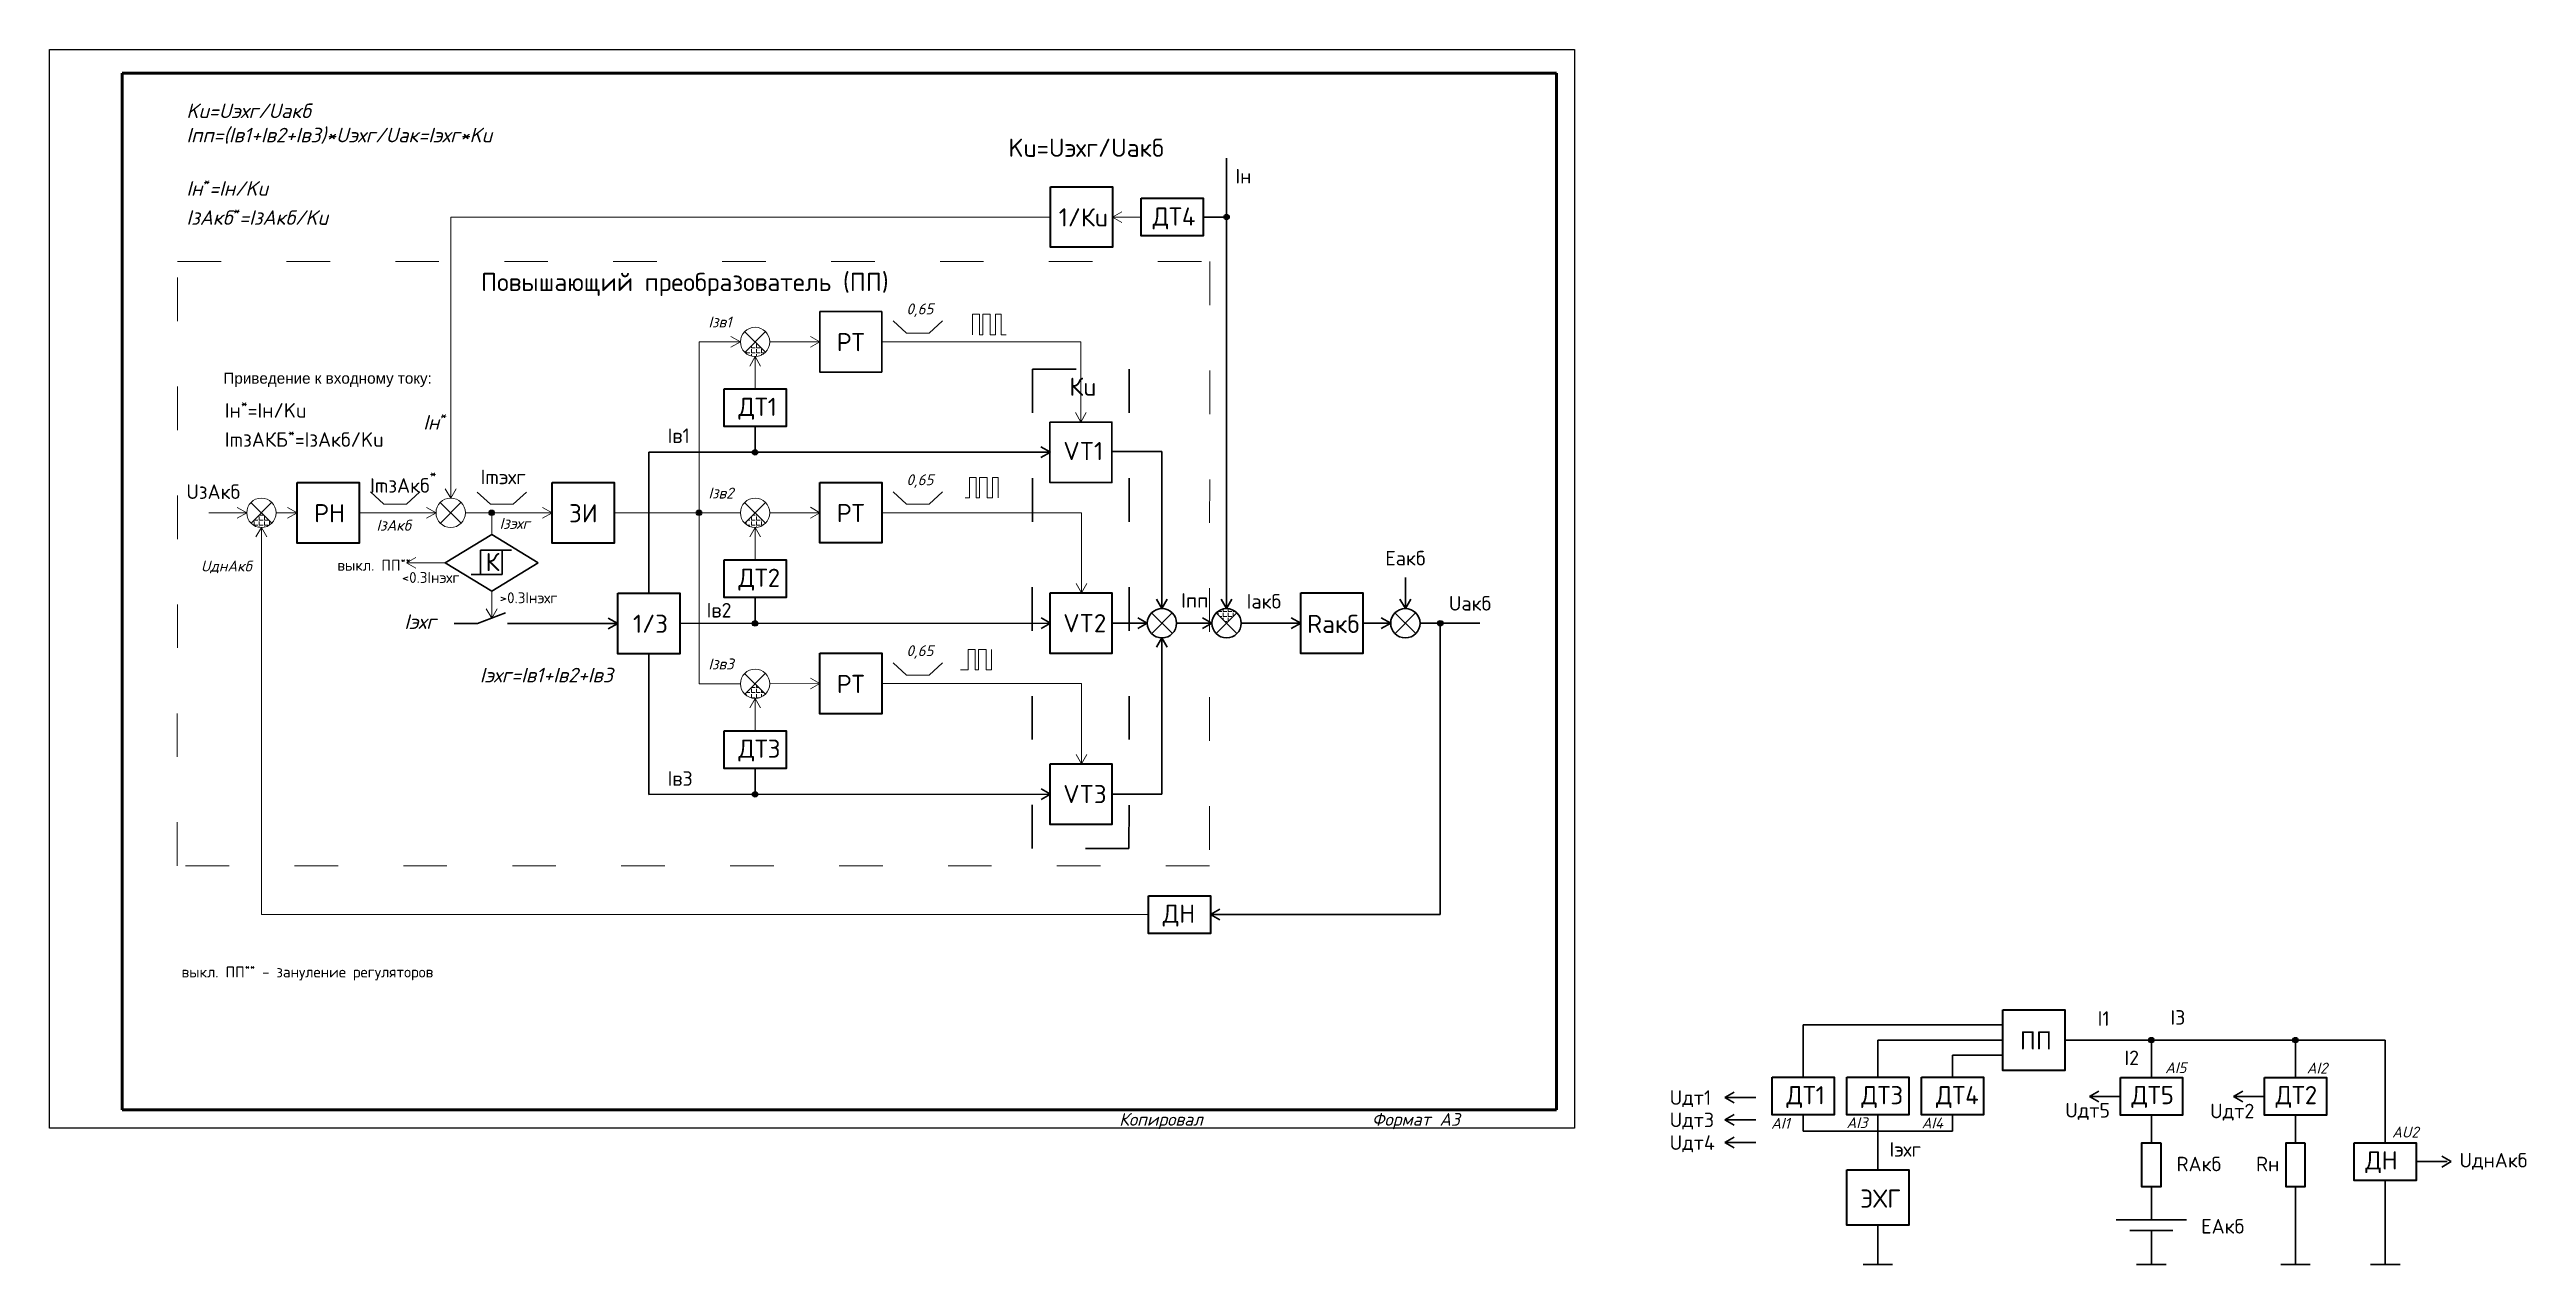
# Model space of a CAD drawing. Header units: millimetres. Extents: x 2217 to 6365, y 510 to 994.
# Drawn here: x 5683 to 6365, y 510 to 844 of the extents above; entities that cross this region are included whole.
import ezdxf

# ---------------------------------------------------------------- set-up
doc = ezdxf.new("R2010")
doc.units = ezdxf.units.MM
doc.linetypes.add('ACAD_ISO03W100', pattern=[30, 12, -18])
for name, color, linetype, lineweight in [('EPLAN311', 1, 'Continuous', 25), ('Контур', 7, 'Continuous', 35), ('Линии_толстые', 7, 'Continuous', 30), ('Линии_тонкие', 7, 'Continuous', 9), ('основная', 172, 'Continuous', 50), ('размер', 7, 'Continuous', 20)]:
    doc.layers.add(name, color=color, linetype=linetype, lineweight=lineweight)
doc.layers.add('Frame', color=5, linetype='Continuous')
doc.styles.add('isocpeur', font='isocpeui.ttf')
doc.styles.get("Standard").update_dxf_attribs({"font": 'arial.ttf'})
pattern_1 = [(0, (3970.5752, 742.6494), (0, 1.397), [1.016, -0.381]), (90, (3970.5752, 742.6494), (-1.397, 9e-17), [1.016, -0.381])]

msp = doc.modelspace()

# ---------------------------------------------------------------- texts
at = {"layer": 'Линии_толстые', "attachment_point": 1}
for s, width, insert, char_height in [('\\A1;{\\fISOCPEUR|b0|i0|c0|p34;Ku=U\\fISOCPEUR|b0|i0|c204|p34;эхг\\fISOCPEUR|b0|i0|c0|p34;/U\\fISOCPEUR|b0|i0|c204|p34;акб}', 7.989, (5946.89, 819.76), 5), ('{\\fISOCPEUR|b0|i0|c204|p34;Повышающий преобразователь (ПП)}', 127.99, (5801.63, 782.8), 5), ('{\\fISOCPEUR|b0|i1|c204|p34;0,65}', 14.4719, (5918.79, 774.39), 3), ('{\\fISOCPEUR|b0|i1|c0|p34;I\\fISOCPEUR|b0|i1|c204|p34;зв1}', 14.4719, (5864.27, 770.78), 3), ('{\\fISOCPEUR|b0|i0|c204|p34;РТ}', 7.989, (5899.6, 766.23), 5), ('{\\fISOCPEUR|b0|i0|c204|p34;К\\fISOCPEUR|b0|i0|c0|p34;u}', 7.989, (5963.66, 753.96), 5), ('{\\fISOCPEUR|b0|i0|c0|p34;I\\fISOCPEUR|b0|i0|c204|p34;в1}', 14.4719, (5853.04, 739.96), 4), ('{\\fISOCPEUR|b0|i0|c0|p34;VT1}', 7.989, (5962.02, 736.24), 5), ('{\\fISOCPEUR|b0|i1|c0|p34;I\\fISOCPEUR|b0|i1|c204|p34;зв2}', 14.4719, (5864.27, 723.67), 3), ('{\\fISOCPEUR|b0|i1|c204|p34;0,65}', 14.4719, (5918.79, 727.33), 3), ('{\\fISOCPEUR|b0|i1|c0|p34;I\\fISOCPEUR|b0|i1|c204|p34;зАкб}', 14.4719, (5772.84, 714.81), 3), ('{\\fISOCPEUR|b0|i1|c0|p34;I\\fISOCPEUR|b0|i1|c204|p34;зэхг}', 14.4719, (5806.75, 715.3), 3), ('{\\fISOCPEUR|b0|i0|c0|p34;I\\fISOCPEUR|b0|i0|c204|p34;пп}', 14.4719, (5994.46, 694.62), 4), ('{\\fISOCPEUR|b0|i1|c0|p34;I\\fISOCPEUR|b0|i1|c204|p34;эхг}', 14.4719, (5780.51, 688.76), 4), ('{\\fISOCPEUR|b0|i1|c0|p34;I\\fISOCPEUR|b0|i1|c204|p34;зв3}', 14.4719, (5864.27, 676.61), 3), ('{\\fISOCPEUR|b0|i1|c204|p34;0,65}', 14.4719, (5918.79, 680.26), 3)]:
    msp.add_mtext_dynamic_manual_height_columns(s, width=width, gutter_width=12.5, heights=[0], dxfattribs=dict(at, insert=insert, char_height=char_height))
at = {"layer": 'Линии_тонкие', "attachment_point": 1}
for s, width, insert, char_height in [('\\A1;{\\fISOCPEUR|b0|i1|c0|p34;Ku=U\\fISOCPEUR|b0|i1|c204|p34;эхг\\fISOCPEUR|b0|i1|c0|p34;/U\\fISOCPEUR|b0|i1|c204|p34;акб\\P\\fISOCPEUR|b0|i1|c0|p34;I\\fISOCPEUR|b0|i1|c204|p34;пп\\fISOCPEUR|b0|i1|c0|p34;=\\fISOCPEUR|b0|i1|c204|p34;(\\fISOCPEUR|b0|i1|c0|p34;I\\fISOCPEUR|b0|i1|c204|p34;в\\fISOCPEUR|b0|i1|c0|p34;1\\fISOCPEUR|b0|i1|c204|p34;+\\fISOCPEUR|b0|i1|c0|p34;I\\fISOCPEUR|b0|i1|c204|p34;в2+\\fISOCPEUR|b0|i1|c0|p34;I\\fISOCPEUR|b0|i1|c204|p34;в3)*\\fISOCPEUR|b0|i1|c0|p34;U\\fISOCPEUR|b0|i1|c204|p34;эхг\\fISOCPEUR|b0|i1|c0|p34;/U\\fISOCPEUR|b0|i1|c204|p34;ак=\\fISOCPEUR|b0|i1|c0|p34;I\\fISOCPEUR|b0|i1|c204|p34;эхг*\\fISOCPEUR|b0|i1|c0|p34;Ku\\fISOCPEUR|b0|i1|c204|p34;\\P\\P\\fISOCPEUR|b0|i1|c0|p34;I\\fISOCPEUR|b0|i1|c204|p34;н\\H0.7x;\\S*^ ;\\fISOCPEUR|b0|i1|c0|p34;\\H1.4286x;=I\\fISOCPEUR|b0|i1|c204|p34;н/\\fISOCPEUR|b0|i1|c0|p34;Ku^JI\\fISOCPEUR|b0|i1|c204|p34;зАкб\\H0.7x;\\S*^ ;\\fISOCPEUR|b0|i1|c0|p34;\\H1.4286x;=I\\fISOCPEUR|b0|i1|c204|p34;зАкб/\\fISOCPEUR|b0|i1|c0|p34;Ku}', 47.0982, (5720.49, 829.43), 4), ('{\\fISOCPEUR|b0|i0|c0|p34;I\\fISOCPEUR|b0|i0|c204|p34;н}', 14.4719, (6009.4, 811.43), 4), ('{\\fISOCPEUR|b0|i0|c204|p34;1/К\\fISOCPEUR|b0|i0|c0|p34;u}', 7.989, (5960.74, 800.6), 5), ('{\\fISOCPEUR|b0|i0|c204|p34;ДТ4}', 11.9498, (5986.6, 800.82), 5), ('\\A1;{\\fISOCPEUR|b0|i0|c0|p34;I\\fISOCPEUR|b0|i0|c204|p34;н\\H0.7x;\\S*^ ;\\fISOCPEUR|b0|i0|c0|p34;\\H1.4286x;=I\\fISOCPEUR|b0|i0|c204|p34;н/\\fISOCPEUR|b0|i0|c0|p34;Ku\\fISOCPEUR|b0|i0|c204|p34;\\P\\fISOCPEUR|b0|i0|c0|p34;\\H0.99998x;Im\\fISOCPEUR|b0|i0|c204|p34;зАКБ\\H0.7x;\\S*^ ;\\fISOCPEUR|b0|i0|c0|p34;\\H1.4286x;=I\\fISOCPEUR|b0|i0|c204|p34;зАкб/\\fISOCPEUR|b0|i0|c0|p34;Ku}', 47.0982, (5731.07, 748.3), 4), ('\\A1;\\pi4.1033;{\\fISOCPEUR|b0|i1|c0|p34;I\\fISOCPEUR|b0|i1|c204|p34;н\\H0.7x;\\S*^ ;}', 14.4719, (5781.61, 745.01), 4.0001), ('{\\fISOCPEUR|b0|i0|c204|p34;ДТ1}', 7.989, (5872.54, 748.41), 5), ('{\\fISOCPEUR|b0|i0|c0|p34;U\\fISOCPEUR|b0|i0|c204|p34;зАкб}', 14.4719, (5720.48, 724.55), 4), ('{\\fISOCPEUR|b0|i0|c0|p34;Im\\fISOCPEUR|b0|i0|c204|p34;зАкб\\A1;\\H0.7x;\\S*^ ;}', 14.4719, (5771.07, 728.99), 4), ('{\\fISOCPEUR|b0|i0|c0|p34;Im\\fISOCPEUR|b0|i0|c204|p34;эхг}', 14.4719, (5801.52, 728.61), 4), ('{\\fISOCPEUR|b0|i0|c204|p34;РН}', 7.989, (5755.65, 719.12), 5), ('{\\fISOCPEUR|b0|i0|c204|p34;ЗИ}', 7.989, (5825.87, 719.12), 5), ('{\\fISOCPEUR|b0|i0|c204|p34;РТ}', 7.989, (5899.6, 719.17), 5), ('{\\fISOCPEUR|b0|i1|c0|p34;U\\fISOCPEUR|b0|i1|c204|p34;днАкб}', 14.4719, (5724.47, 703.57), 3), ('\\A1;{\\fISOCPEUR|b0|i0|c204|p34;выкл. ПП\\H0.7x;\\S**^ ;}', 23.7291, (5762.06, 704.81), 3), ('{\\fISOCPEUR|b0|i0|c204|p34;К}', 6.4061, (5802.89, 705.69), 5), ('{\\fISOCPEUR|b0|i0|c0|p34;E\\fISOCPEUR|b0|i0|c204|p34;акб}', 14.4719, (6050.68, 706.24), 4), ('{\\fISOCPEUR|b0|i0|c0|p34;<\\fISOCPEUR|b0|i0|c204|p34;0.3\\fISOCPEUR|b0|i0|c0|p34;I\\fISOCPEUR|b0|i0|c204|p34;нэхг}', 18.9418, (5779.79, 700.42), 3), ('{\\fISOCPEUR|b0|i0|c204|p34;ДТ2}', 7.989, (5872.54, 701.34), 5), ('{\\fISOCPEUR|b0|i0|c0|p34;>\\fISOCPEUR|b0|i0|c204|p34;0.3\\fISOCPEUR|b0|i0|c0|p34;I\\fISOCPEUR|b0|i0|c204|p34;нэхг}', 18.9418, (5806.77, 694.83), 3), ('{\\fISOCPEUR|b0|i0|c0|p34;I\\fISOCPEUR|b0|i0|c204|p34;в2}', 14.4719, (5863.78, 691.9), 4), ('{\\fISOCPEUR|b0|i0|c0|p34;I\\fISOCPEUR|b0|i0|c204|p34;акб}', 14.4719, (6012.5, 694.36), 4), ('{\\fISOCPEUR|b0|i0|c0|p34;U\\fISOCPEUR|b0|i0|c204|p34;акб}', 14.4719, (6068.19, 693.8), 4), ('{\\fISOCPEUR|b0|i0|c204|p34;1/3}', 7.989, (5843.5, 688.68), 5), ('{\\fISOCPEUR|b0|i0|c0|p34;VT\\fISOCPEUR|b0|i0|c204|p34;2}', 7.989, (5961.97, 688.84), 5), ('{\\fISOCPEUR|b0|i0|c0|p34;R\\fISOCPEUR|b0|i0|c204|p34;акб}', 7.989, (6029.16, 688.64), 5), ('\\A1;{\\fISOCPEUR|b0|i1|c0|p34;I\\fISOCPEUR|b0|i1|c204|p34;эхг\\fISOCPEUR|b0|i1|c0|p34;=I\\fISOCPEUR|b0|i1|c204|p34;в1+\\fISOCPEUR|b0|i1|c0|p34;\\H0.99998x;I\\fISOCPEUR|b0|i1|c204|p34;в2+\\fISOCPEUR|b0|i1|c0|p34;I\\fISOCPEUR|b0|i1|c204|p34;в3}', 47.0982, (5801.3, 674.05), 4), ('{\\fISOCPEUR|b0|i0|c204|p34;РТ}', 7.989, (5899.6, 672.1), 5), ('{\\fISOCPEUR|b0|i0|c204|p34;ДТ3}', 7.989, (5872.54, 654.28), 5), ('{\\fISOCPEUR|b0|i0|c0|p34;I\\fISOCPEUR|b0|i0|c204|p34;в3}', 14.4719, (5853.03, 645.56), 4), ('{\\fISOCPEUR|b0|i0|c0|p34;VT\\fISOCPEUR|b0|i0|c204|p34;3}', 7.989, (5961.97, 641.77), 5), ('{\\fISOCPEUR|b0|i0|c204|p34;ДН}', 7.989, (5989.4, 608.82), 5), ('\\A1;{\\fISOCPEUR|b0|i0|c204|p34;выкл. ПП\\H0.7x;\\S**^ ;\\H1.4286x; - зануление регуляторов}', 79.9252, (5719.16, 592.8), 3), ('{\\fISOCPEUR|b0|i0|c204|p34;ПП}', 7.989, (6225.43, 573.92), 5), ('{\\fISOCPEUR|b0|i0|c0|p34;I\\fISOCPEUR|b0|i0|c204|p34;1}', 14.4719, (6246.86, 579.46), 4), ('{\\fISOCPEUR|b0|i0|c0|p34;I\\fISOCPEUR|b0|i0|c204|p34;3}', 14.4719, (6266.91, 579.77), 4), ('{\\fISOCPEUR|b0|i0|c0|p34;I\\fISOCPEUR|b0|i0|c204|p34;2}', 14.4719, (6254.24, 568.63), 4), ('{\\fISOCPEUR|b0|i1|c0|p34;AI5}', 14.4719, (6265.45, 565.42), 3), ('{\\fISOCPEUR|b0|i1|c0|p34;AI\\fISOCPEUR|b0|i1|c204|p34;2}', 14.4719, (6304.43, 565.32), 3), ('{\\fISOCPEUR|b0|i0|c0|p34;U\\fISOCPEUR|b0|i0|c204|p34;дт1}', 14.4719, (6129.01, 557.69), 4), ('{\\fISOCPEUR|b0|i0|c204|p34;ДТ1}', 7.989, (6161.16, 558.85), 5), ('{\\fISOCPEUR|b0|i0|c204|p34;ДТ3}', 7.989, (6181.75, 558.85), 5), ('{\\fISOCPEUR|b0|i0|c204|p34;ДТ4}', 11.8303, (6202.33, 558.85), 5), ('{\\fISOCPEUR|b0|i0|c0|p34;U\\fISOCPEUR|b0|i0|c204|p34;дт5}', 14.4719, (6237.94, 554.19), 4), ('{\\fISOCPEUR|b0|i0|c204|p34;ДТ5}', 10.0869, (6256.18, 558.88), 5), ('{\\fISOCPEUR|b0|i0|c0|p34;U\\fISOCPEUR|b0|i0|c204|p34;дт2}', 14.4719, (6277.86, 553.99), 4), ('{\\fISOCPEUR|b0|i0|c204|p34;ДТ2}', 10.0869, (6295.86, 558.88), 5), ('{\\fISOCPEUR|b0|i0|c0|p34;U\\fISOCPEUR|b0|i0|c204|p34;дт3}', 14.4719, (6129.01, 551.55), 4), ('{\\fISOCPEUR|b0|i1|c0|p34;AI\\fISOCPEUR|b0|i1|c204|p34;1}', 14.4719, (6156.93, 550.12), 3), ('{\\fISOCPEUR|b0|i1|c0|p34;AI\\fISOCPEUR|b0|i1|c204|p34;3}', 14.4719, (6177.69, 550.29), 3), ('{\\fISOCPEUR|b0|i1|c0|p34;AI\\fISOCPEUR|b0|i1|c204|p34;4}', 14.4719, (6198.39, 550.21), 3), ('{\\fISOCPEUR|b0|i1|c0|p34;AU2}', 14.4719, (6327.95, 547.69), 3), ('{\\fISOCPEUR|b0|i0|c0|p34;U\\fISOCPEUR|b0|i0|c204|p34;дт4}', 14.4719, (6129.01, 545.28), 4), ('{\\fISOCPEUR|b0|i0|c0|p34;I\\fISOCPEUR|b0|i0|c204|p34;эхг}', 14.4719, (6189.57, 543.43), 4), ('{\\fISOCPEUR|b0|i0|c0|p34;R\\fISOCPEUR|b0|i0|c204|p34;Акб}', 14.4719, (6268.6, 539.4), 4), ('{\\fISOCPEUR|b0|i0|c0|p34;R\\fISOCPEUR|b0|i0|c204|p34;н}', 14.4719, (6290.49, 539.4), 4), ('{\\fISOCPEUR|b0|i0|c204|p34;ДН}', 10.0869, (6320.59, 540.91), 5), ('{\\fISOCPEUR|b0|i0|c0|p34;U\\fISOCPEUR|b0|i0|c204|p34;днАкб}', 14.4719, (6346.52, 540.44), 4), ('{\\fISOCPEUR|b0|i0|c204|p34;ЭХГ}', 7.989, (6181.45, 530.38), 5), ('{\\fISOCPEUR|b0|i0|c0|p34;E\\fISOCPEUR|b0|i0|c204|p34;Акб}', 14.4719, (6275.39, 522.24), 4)]:
    msp.add_mtext_dynamic_manual_height_columns(s, width=width, gutter_width=12.5, heights=[0], dxfattribs=dict(at, insert=insert, char_height=char_height))
at = {"layer": 'Линии_тонкие', "insert": (5730.69, 755.29), "char_height": 3, "width": 79.3833, "attachment_point": 1}
msp.add_mtext('Приведение к входному току:', dxfattribs=at)
at = {"layer": 'основная', "color": 0, "style": 'isocpeur'}
msp.add_text('A3', height=3.5, dxfattribs=at).set_placement((6065.6, 547.94))
at = {"layer": 'размер', "color": 0, "style": 'isocpeur'}
for s, p in [('Копировал', (5977.38, 547.94)), ('Формат', (6046.99, 547.94))]:
    msp.add_text(s, height=3.5, dxfattribs=at).set_placement(p)

# ---------------------------------------------------------------- hatches: boundary and pattern name
at = {"layer": 'EPLAN311', "linetype": 'Continuous', "lineweight": 25, "ltscale": 4}
h = msp.add_hatch(color=0, dxfattribs=at)
edge = h.paths.add_edge_path()
edge.add_arc((6006.96, 798.18), 0.75, 0, 360)
h = msp.add_hatch(color=0, dxfattribs=at)
edge = h.paths.add_edge_path()
edge.add_arc((5877.11, 733.4), 0.75, 0, 360)
h = msp.add_hatch(color=0, dxfattribs=at)
edge = h.paths.add_edge_path()
edge.add_arc((5804.57, 716.73), 0.75, 0, 360)
h = msp.add_hatch(color=0, dxfattribs=at)
edge = h.paths.add_edge_path()
edge.add_arc((5861.67, 716.73), 0.75, 0, 360)
h = msp.add_hatch(color=0, dxfattribs=at)
edge = h.paths.add_edge_path()
edge.add_arc((5877.12, 686.27), 0.75, 0, 360)
h = msp.add_hatch(color=0, dxfattribs=at)
edge = h.paths.add_edge_path()
edge.add_arc((6065.81, 686.33), 0.75, 0, 360)
h = msp.add_hatch(color=0, dxfattribs=at)
edge = h.paths.add_edge_path()
edge.add_arc((5877.12, 639.21), 0.75, 0, 360)
h = msp.add_hatch(color=0, dxfattribs=at)
edge = h.paths.add_edge_path()
edge.add_arc((6261.67, 571.52), 0.75, 0, 360)
h = msp.add_hatch(color=0, dxfattribs=at)
edge = h.paths.add_edge_path()
edge.add_arc((6301.35, 571.52), 0.75, 0, 360)
at = {"layer": 'Линии_тонкие'}
h = msp.add_hatch(dxfattribs=at)
h.set_pattern_fill('ANGLE', color=256, scale=0.2)
h.set_pattern_definition(pattern_1)
h.paths.add_polyline_path([(5877.11, 763.79), (5874.28, 760.92, 0.414214), (5879.99, 760.96)])
h.paths.add_polyline_path([(5877.11, 716.73), (5874.28, 713.85, 0.414214), (5879.99, 713.9)])
h.paths.add_polyline_path([(5877.11, 669.66), (5874.28, 666.79, 0.414214), (5879.99, 666.83)])
h = msp.add_hatch(dxfattribs=at)
h.set_pattern_fill('ANGLE', color=256, scale=0.2)
h.set_pattern_definition(pattern_1)
h.paths.add_polyline_path([(5744.01, 713.9), (5741.14, 716.73), (5738.3, 713.85, 0.414214)])
h = msp.add_hatch(dxfattribs=at)
h.set_pattern_fill('ANGLE', color=256, scale=0.2)
h.set_pattern_definition(pattern_1)
h.paths.add_polyline_path([(6009.79, 689.21, 0.414214), (6004.08, 689.17), (6006.96, 686.33)])

# ---------------------------------------------------------------- linework, layer by layer
at = {"layer": 'EPLAN311', "color": 0, "linetype": 'Continuous', "lineweight": 25, "ltscale": 4}
for centre in [(6006.96, 798.18), (5877.11, 733.4), (5804.57, 716.73), (5861.67, 716.73), (5877.12, 686.27), (6065.81, 686.33), (5877.12, 639.21), (6261.67, 571.52), (6301.35, 571.52)]:
    msp.add_circle(centre, 0.75, dxfattribs=at)
at = {"layer": 'Frame', "color": 0}
for p, q in [((5682.8, 844.31), (6102.8, 844.31)), ((5682.8, 547.31), (5682.8, 844.31)), ((6102.8, 844.31), (6102.8, 547.31)), ((6102.8, 547.31), (5682.8, 547.31))]:
    msp.add_line(p, q, dxfattribs=at)
at = {"layer": 'Контур'}
for points in [[(5958.46, 806.52), (5975.53, 806.52), (5975.53, 789.85), (5958.46, 789.85)], [(5983.43, 803.37), (6000.5, 803.37), (6000.5, 793), (5983.43, 793)], [(5868.57, 750.86), (5885.65, 750.86), (5885.65, 740.48), (5868.57, 740.48)], [(5750.99, 725.06), (5768.06, 725.06), (5768.06, 708.4), (5750.99, 708.4)], [(5821.2, 725.06), (5838.27, 725.06), (5838.27, 708.4), (5821.2, 708.4)], [(5894.94, 725.11), (5912.01, 725.11), (5912.01, 708.44), (5894.94, 708.44)], [(5868.57, 703.79), (5885.65, 703.79), (5885.65, 693.42), (5868.57, 693.42)], [(5839.29, 694.58), (5856.36, 694.58), (5856.36, 677.92), (5839.29, 677.92)], [(5958.34, 694.67), (5975.41, 694.67), (5975.41, 678), (5958.34, 678)], [(6027.38, 694.67), (6044.45, 694.67), (6044.45, 678), (6027.38, 678)], [(5894.94, 678.04), (5912.01, 678.04), (5912.01, 661.38), (5894.94, 661.38)], [(5868.57, 656.73), (5885.65, 656.73), (5885.65, 646.35), (5868.57, 646.35)], [(5958.34, 647.6), (5975.41, 647.6), (5975.41, 630.94), (5958.34, 630.94)], [(5985.44, 611.27), (6002.51, 611.27), (6002.51, 600.9), (5985.44, 600.9)], [(6220.77, 579.86), (6237.84, 579.86), (6237.84, 563.19), (6220.77, 563.19)], [(6157.2, 561.3), (6174.27, 561.3), (6174.27, 550.93), (6157.2, 550.93)], [(6177.78, 561.3), (6194.86, 561.3), (6194.86, 550.93), (6177.78, 550.93)], [(6198.36, 561.3), (6215.44, 561.3), (6215.44, 550.93), (6198.36, 550.93)], [(6253.14, 561.2), (6270.21, 561.2), (6270.21, 550.83), (6253.14, 550.83)], [(6292.81, 561.2), (6309.89, 561.2), (6309.89, 550.83), (6292.81, 550.83)], [(6264.27, 543.23), (6264.27, 531.13), (6259.07, 531.13), (6259.07, 543.23)], [(6303.95, 543.23), (6303.95, 531.13), (6298.75, 531.13), (6298.75, 543.23)], [(6317.55, 543.23), (6334.62, 543.23), (6334.62, 532.86), (6317.55, 532.86)], [(6177.78, 535.79), (6194.86, 535.79), (6194.86, 520.52), (6177.78, 520.52)]]:
    msp.add_lwpolyline(points, close=True, dxfattribs=at)
at = {"layer": 'Линии_толстые'}
for p, q in [((6006.96, 690.37), (6006.96, 814.39)), ((6000.5, 798.18), (6006.96, 798.18)), ((5877.11, 740.48), (5877.11, 733.4)), ((5847.83, 694.58), (5847.83, 733.4)), ((5847.83, 733.4), (5958.46, 733.4)), ((5958.46, 733.4), (5955.85, 734.88)), ((5958.46, 733.4), (5955.85, 731.92)), ((5975.53, 733.62), (5989.17, 733.62)), ((5989.17, 690.37), (5989.17, 733.62)), ((5804.57, 710.74), (5791.76, 702.96)), ((5817.37, 702.96), (5804.57, 710.74)), ((5791.76, 702.96), (5804.57, 695.18)), ((5801.52, 699.76), (5801.52, 706.46)), ((5801.52, 706.46), (5807.48, 706.46)), ((5804.57, 695.18), (5817.37, 702.96)), ((5807.48, 699.76), (5807.48, 706.46)), ((5807.48, 706.46), (5810.06, 706.46)), ((5798.95, 699.76), (5807.48, 699.76)), ((5798.95, 699.76), (5801.52, 699.76)), ((6056.2, 690.37), (6056.2, 698.91)), ((5800.7, 686.25), (5808.38, 689.17)), ((5877.11, 693.42), (5877.12, 686.27)), ((5992.04, 683.5), (5986.29, 689.17)), ((5986.34, 683.46), (5992, 689.21)), ((5989.17, 690.37), (5987.69, 692.98)), ((5989.17, 690.37), (5990.65, 692.98)), ((6009.83, 683.5), (6004.08, 689.17)), ((6004.13, 683.46), (6009.79, 689.21)), ((6006.96, 690.37), (6005.48, 692.98)), ((6006.96, 690.37), (6008.44, 692.98)), ((6059.08, 683.5), (6053.33, 689.17)), ((6053.37, 683.46), (6059.03, 689.21)), ((6056.2, 690.37), (6054.72, 692.98)), ((6056.2, 690.37), (6057.68, 692.98)), ((5800.7, 686.25), (5794.22, 686.25)), ((5808.96, 686.25), (5839.29, 686.25)), ((5839.29, 686.25), (5836.68, 687.73)), ((5839.29, 686.25), (5836.68, 684.77)), ((5856.36, 686.25), (5958.49, 686.33)), ((5958.49, 686.33), (5955.88, 687.81)), ((5958.49, 686.33), (5955.88, 684.85)), ((5975.41, 686.33), (5985.13, 686.33)), ((5985.13, 686.33), (5982.52, 687.81)), ((5985.13, 686.33), (5982.52, 684.85)), ((5989.17, 682.3), (5987.69, 679.69)), ((5989.17, 682.3), (5990.65, 679.69)), ((5989.17, 639.27), (5989.17, 682.3)), ((5993.2, 686.33), (6002.92, 686.33)), ((6002.92, 686.33), (6000.31, 687.81)), ((6002.92, 686.33), (6000.31, 684.85)), ((6011, 686.33), (6027.38, 686.33)), ((6027.38, 686.33), (6024.77, 687.81)), ((6027.38, 686.33), (6024.77, 684.85)), ((6044.45, 686.33), (6052.17, 686.33)), ((6052.17, 686.33), (6049.56, 687.81)), ((6052.17, 686.33), (6049.56, 684.85)), ((6060.24, 686.33), (6076.71, 686.33)), ((6065.81, 686.33), (6065.81, 606.08)), ((5847.83, 677.92), (5847.83, 639.18)), ((5877.11, 646.35), (5877.12, 639.21)), ((5847.83, 639.18), (5958.49, 639.27)), ((5958.49, 639.27), (5955.88, 640.75)), ((5958.49, 639.27), (5955.88, 637.79)), ((5975.41, 639.27), (5989.17, 639.27)), ((6002.51, 606.08), (6005.12, 607.56)), ((6002.51, 606.08), (6065.81, 606.08)), ((6002.51, 606.08), (6005.12, 604.6)), ((6220.77, 571.52), (6220.77, 579.86)), ((6165.74, 561.3), (6165.74, 575.69)), ((6220.77, 575.69), (6165.74, 575.69)), ((6220.77, 571.52), (6186.32, 571.52)), ((6186.32, 561.3), (6186.32, 571.52)), ((6206.9, 561.3), (6206.9, 567.36)), ((6220.77, 567.36), (6206.9, 567.36)), ((6220.77, 571.52), (6220.77, 563.19)), ((6237.84, 571.52), (6302.45, 571.52)), ((6261.67, 571.52), (6261.67, 561.2)), ((6301.35, 571.52), (6326.08, 571.52)), ((6301.35, 561.2), (6301.35, 571.52)), ((6326.08, 571.52), (6326.08, 543.23)), ((6144.19, 555.7), (6146.8, 557.18)), ((6144.19, 555.7), (6152.73, 555.7)), ((6144.19, 555.7), (6146.8, 554.22)), ((6244.6, 556.01), (6247.21, 557.49)), ((6244.6, 556.01), (6253.14, 556.01)), ((6244.6, 556.01), (6247.21, 554.53)), ((6284.28, 556.01), (6286.89, 557.49)), ((6284.28, 556.01), (6292.81, 556.01)), ((6284.28, 556.01), (6286.89, 554.53)), ((6144.19, 549.56), (6146.8, 551.04)), ((6144.19, 549.56), (6152.73, 549.56)), ((6144.19, 549.56), (6146.8, 548.08)), ((6165.74, 550.93), (6165.74, 546.48)), ((6186.32, 546.48), (6165.74, 546.48)), ((6186.32, 535.79), (6186.32, 550.93)), ((6186.32, 546.48), (6206.9, 546.48)), ((6206.9, 550.93), (6206.9, 546.48)), ((6261.67, 550.83), (6261.67, 543.23)), ((6301.35, 550.83), (6301.35, 543.23)), ((6144.19, 543.29), (6146.8, 544.77)), ((6144.19, 543.29), (6152.73, 543.29)), ((6144.19, 543.29), (6146.8, 541.81)), ((6344.26, 538.05), (6341.65, 539.53)), ((6326.08, 532.86), (6326.08, 509.74)), ((6334.62, 538.05), (6343.16, 538.05)), ((6344.26, 538.05), (6341.65, 536.57)), ((6261.67, 531.13), (6261.67, 521.99)), ((6301.35, 531.13), (6301.35, 509.74)), ((6186.32, 520.52), (6186.32, 509.74)), ((6252, 521.99), (6271.35, 521.99)), ((6255.76, 519.13), (6267.59, 519.13)), ((6261.67, 519.13), (6261.67, 509.74)), ((6182.25, 509.74), (6190.39, 509.74)), ((6257.6, 509.74), (6265.74, 509.74)), ((6297.28, 509.74), (6305.42, 509.74)), ((6322.01, 509.74), (6330.15, 509.74))]:
    msp.add_line(p, q, dxfattribs=at)
for points in [[(5894.94, 772.17), (5912.01, 772.17), (5912.01, 755.51), (5894.94, 755.51)], [(5958.3, 741.73), (5975.38, 741.73), (5975.38, 725.07), (5958.3, 725.07)]]:
    msp.add_lwpolyline(points, close=True, dxfattribs=at)
at = {"layer": 'Линии_толстые', "linetype": 'ACAD_ISO03W100'}
msp.add_lwpolyline([(5980.09, 624.27), (5953.42, 624.27), (5953.51, 756.26), (5980.17, 756.26)], close=True, dxfattribs=at)
at = {"layer": 'Линии_толстые'}
for centre in [(5989.17, 686.33), (6006.96, 686.33), (6056.2, 686.33)]:
    msp.add_circle(centre, 4.04, dxfattribs=at)
at = {"layer": 'Линии_тонкие'}
for p, q in [((5793.28, 720.76), (5793.28, 798.18)), ((5958.46, 798.18), (5793.28, 798.18)), ((5975.53, 798.18), (5978.14, 799.66)), ((5983.43, 798.18), (5975.53, 798.18)), ((5975.53, 798.18), (5978.14, 796.7)), ((5937.02, 765.77), (5937.02, 771.43)), ((5937.02, 771.43), (5938.91, 771.43)), ((5938.91, 771.43), (5938.91, 765.77)), ((5939.84, 771.43), (5941.9, 771.43)), ((5939.84, 771.43), (5939.84, 765.77)), ((5941.9, 771.43), (5941.9, 765.77)), ((5943.36, 765.77), (5943.36, 771.43)), ((5943.36, 771.43), (5944.9, 771.43)), ((5944.9, 771.43), (5944.9, 765.77)), ((5873.07, 763.79), (5870.47, 765.27)), ((5879.99, 760.96), (5874.23, 766.63)), ((5874.28, 760.92), (5879.94, 766.67)), ((5894.94, 763.84), (5892.33, 765.32)), ((5918.8, 766.19), (5915.13, 769.57)), ((5918.8, 766.19), (5925.04, 766.19)), ((5925.04, 766.19), (5928.71, 769.57)), ((5938.91, 765.77), (5939.84, 765.77)), ((5941.9, 765.77), (5943.36, 765.77)), ((5944.9, 765.77), (5946.26, 765.77)), ((5861.67, 763.84), (5873.07, 763.84)), ((5861.67, 763.84), (5861.67, 716.73)), ((5873.07, 763.79), (5870.47, 762.31)), ((5877.11, 759.76), (5875.63, 757.15)), ((5877.11, 759.76), (5878.59, 757.15)), ((5877.11, 759.76), (5877.11, 750.86)), ((5881.15, 763.79), (5894.94, 763.84)), ((5894.94, 763.84), (5892.33, 762.36)), ((5912.01, 763.84), (5966.84, 763.84)), ((5966.84, 741.73), (5966.84, 763.84)), ((5966.84, 741.73), (5965.36, 744.34)), ((5966.84, 741.73), (5968.32, 744.34)), ((5793.28, 720.76), (5791.8, 723.37)), ((5793.28, 720.76), (5794.76, 723.37)), ((5936.13, 720.82), (5936.13, 726.47)), ((5936.13, 726.47), (5938.03, 726.47)), ((5938.03, 726.47), (5938.03, 720.82)), ((5938.96, 726.47), (5941.02, 726.47)), ((5938.96, 726.47), (5938.96, 720.82)), ((5941.02, 726.47), (5941.02, 720.82)), ((5942.48, 720.82), (5942.48, 726.47)), ((5942.48, 726.47), (5944.02, 726.47)), ((5944.02, 726.47), (5944.02, 720.82)), ((5737.1, 716.73), (5726.63, 716.73)), ((5737.1, 716.73), (5734.49, 718.21)), ((5737.1, 716.73), (5734.49, 715.25)), ((5744.01, 713.9), (5738.26, 719.56)), ((5738.3, 713.85), (5743.97, 719.6)), ((5745.17, 716.73), (5750.99, 716.73)), ((5750.99, 716.73), (5748.38, 718.21)), ((5750.99, 716.73), (5748.38, 715.25)), ((5789.25, 716.73), (5768.06, 716.73)), ((5774.85, 719.12), (5771.18, 722.51)), ((5774.85, 719.12), (5781.09, 719.12)), ((5781.09, 719.12), (5784.76, 722.51)), ((5789.25, 716.73), (5786.64, 718.21)), ((5789.25, 716.73), (5786.64, 715.25)), ((5796.16, 713.9), (5790.41, 719.56)), ((5790.45, 713.85), (5796.11, 719.6)), ((5797.32, 716.73), (5821.2, 716.73)), ((5804.23, 719.08), (5800.56, 722.46)), ((5804.23, 719.08), (5810.48, 719.08)), ((5804.57, 710.74), (5804.57, 716.73)), ((5810.48, 719.08), (5814.15, 722.46)), ((5821.2, 716.73), (5818.59, 718.21)), ((5821.2, 716.73), (5818.59, 715.25)), ((5861.67, 716.73), (5838.27, 716.73)), ((5861.67, 716.77), (5861.67, 669.66)), ((5873.07, 716.73), (5861.67, 716.73)), ((5879.99, 713.9), (5874.23, 719.56)), ((5874.28, 713.85), (5879.94, 719.6)), ((5881.15, 716.73), (5894.94, 716.77)), ((5894.94, 716.77), (5892.33, 718.25)), ((5894.94, 716.77), (5892.33, 715.29)), ((5912.01, 716.77), (5966.99, 716.77)), ((5918.8, 719.12), (5915.13, 722.51)), ((5918.8, 719.12), (5925.04, 719.12)), ((5925.04, 719.12), (5928.71, 722.51)), ((5936.13, 720.82), (5934.99, 720.82)), ((5938.03, 720.82), (5938.96, 720.82)), ((5941.02, 720.82), (5942.48, 720.82)), ((5966.99, 694.67), (5966.99, 716.77)), ((5741.14, 712.69), (5739.66, 710.08)), ((5741.14, 712.69), (5742.62, 710.08)), ((5741.14, 712.69), (5741.14, 606.08)), ((5877.11, 712.69), (5875.63, 710.08)), ((5877.11, 712.69), (5877.11, 703.79)), ((5877.11, 712.69), (5878.59, 710.08)), ((5781.07, 702.96), (5783.68, 704.44)), ((5781.07, 702.96), (5791.76, 702.96)), ((5781.07, 702.96), (5783.68, 701.48)), ((5966.99, 694.67), (5965.51, 697.28)), ((5966.99, 694.67), (5968.47, 697.28)), ((5804.57, 687.72), (5803.09, 690.33)), ((5804.57, 695.18), (5804.57, 687.72)), ((5804.57, 687.72), (5806.05, 690.33)), ((5918.8, 672.06), (5915.13, 675.44)), ((5925.04, 672.06), (5928.71, 675.44)), ((5935.84, 673.45), (5935.84, 679.11)), ((5935.84, 679.11), (5937.73, 679.11)), ((5937.73, 679.11), (5937.73, 673.45)), ((5938.67, 679.11), (5940.72, 679.11)), ((5938.67, 679.11), (5938.67, 673.45)), ((5940.72, 679.11), (5940.72, 673.45)), ((5942.18, 673.45), (5942.18, 679.11)), ((5873.07, 669.66), (5861.67, 669.66)), ((5879.99, 666.83), (5874.23, 672.49)), ((5874.28, 666.79), (5879.94, 672.54)), ((5881.15, 669.66), (5894.94, 669.71)), ((5894.94, 669.71), (5892.33, 671.19)), ((5894.94, 669.71), (5892.33, 668.23)), ((5912.01, 669.71), (5932.13, 669.71)), ((5912.01, 669.71), (5966.99, 669.71)), ((5918.8, 672.06), (5925.04, 672.06)), ((5935.84, 673.45), (5933.68, 673.45)), ((5937.73, 673.45), (5938.67, 673.45)), ((5940.72, 673.45), (5942.18, 673.45)), ((5966.99, 647.6), (5966.99, 669.71)), ((5877.11, 665.63), (5875.63, 663.02)), ((5877.11, 665.63), (5877.11, 656.73)), ((5877.11, 665.63), (5878.59, 663.02)), ((5966.99, 647.6), (5965.51, 650.21)), ((5966.99, 647.6), (5968.47, 650.21)), ((5741.14, 606.08), (5985.44, 606.08))]:
    msp.add_line(p, q, dxfattribs=at)
at = {"layer": 'Линии_тонкие', "linetype": 'ACAD_ISO03W100'}
msp.add_lwpolyline([(6002.26, 619.51), (5717.97, 619.51), (5718.06, 785.94), (6002.34, 785.94)], close=True, dxfattribs=at)
at = {"layer": 'Линии_тонкие'}
for centre in [(5877.11, 763.79), (5741.14, 716.73), (5793.28, 716.73), (5877.11, 716.73), (5877.11, 669.66)]:
    msp.add_circle(centre, 4.04, dxfattribs=at)
at = {"layer": 'основная', "color": 0}
for p, q in [((6097.8, 837.81), (5702.8, 837.81)), ((5702.8, 837.81), (5702.8, 552.31)), ((6097.8, 552.31), (6097.8, 837.81)), ((5702.8, 552.31), (6097.8, 552.31))]:
    msp.add_line(p, q, dxfattribs=at)

msp.set_redraw_order([(e.dxf.handle, doc.entitydb.next_handle()) for e in msp.query("TEXT MTEXT ATTDEF DIMENSION ARC_DIMENSION")])  # texts and dimensions are drawn at this point

doc.saveas('drawing.dxf')
